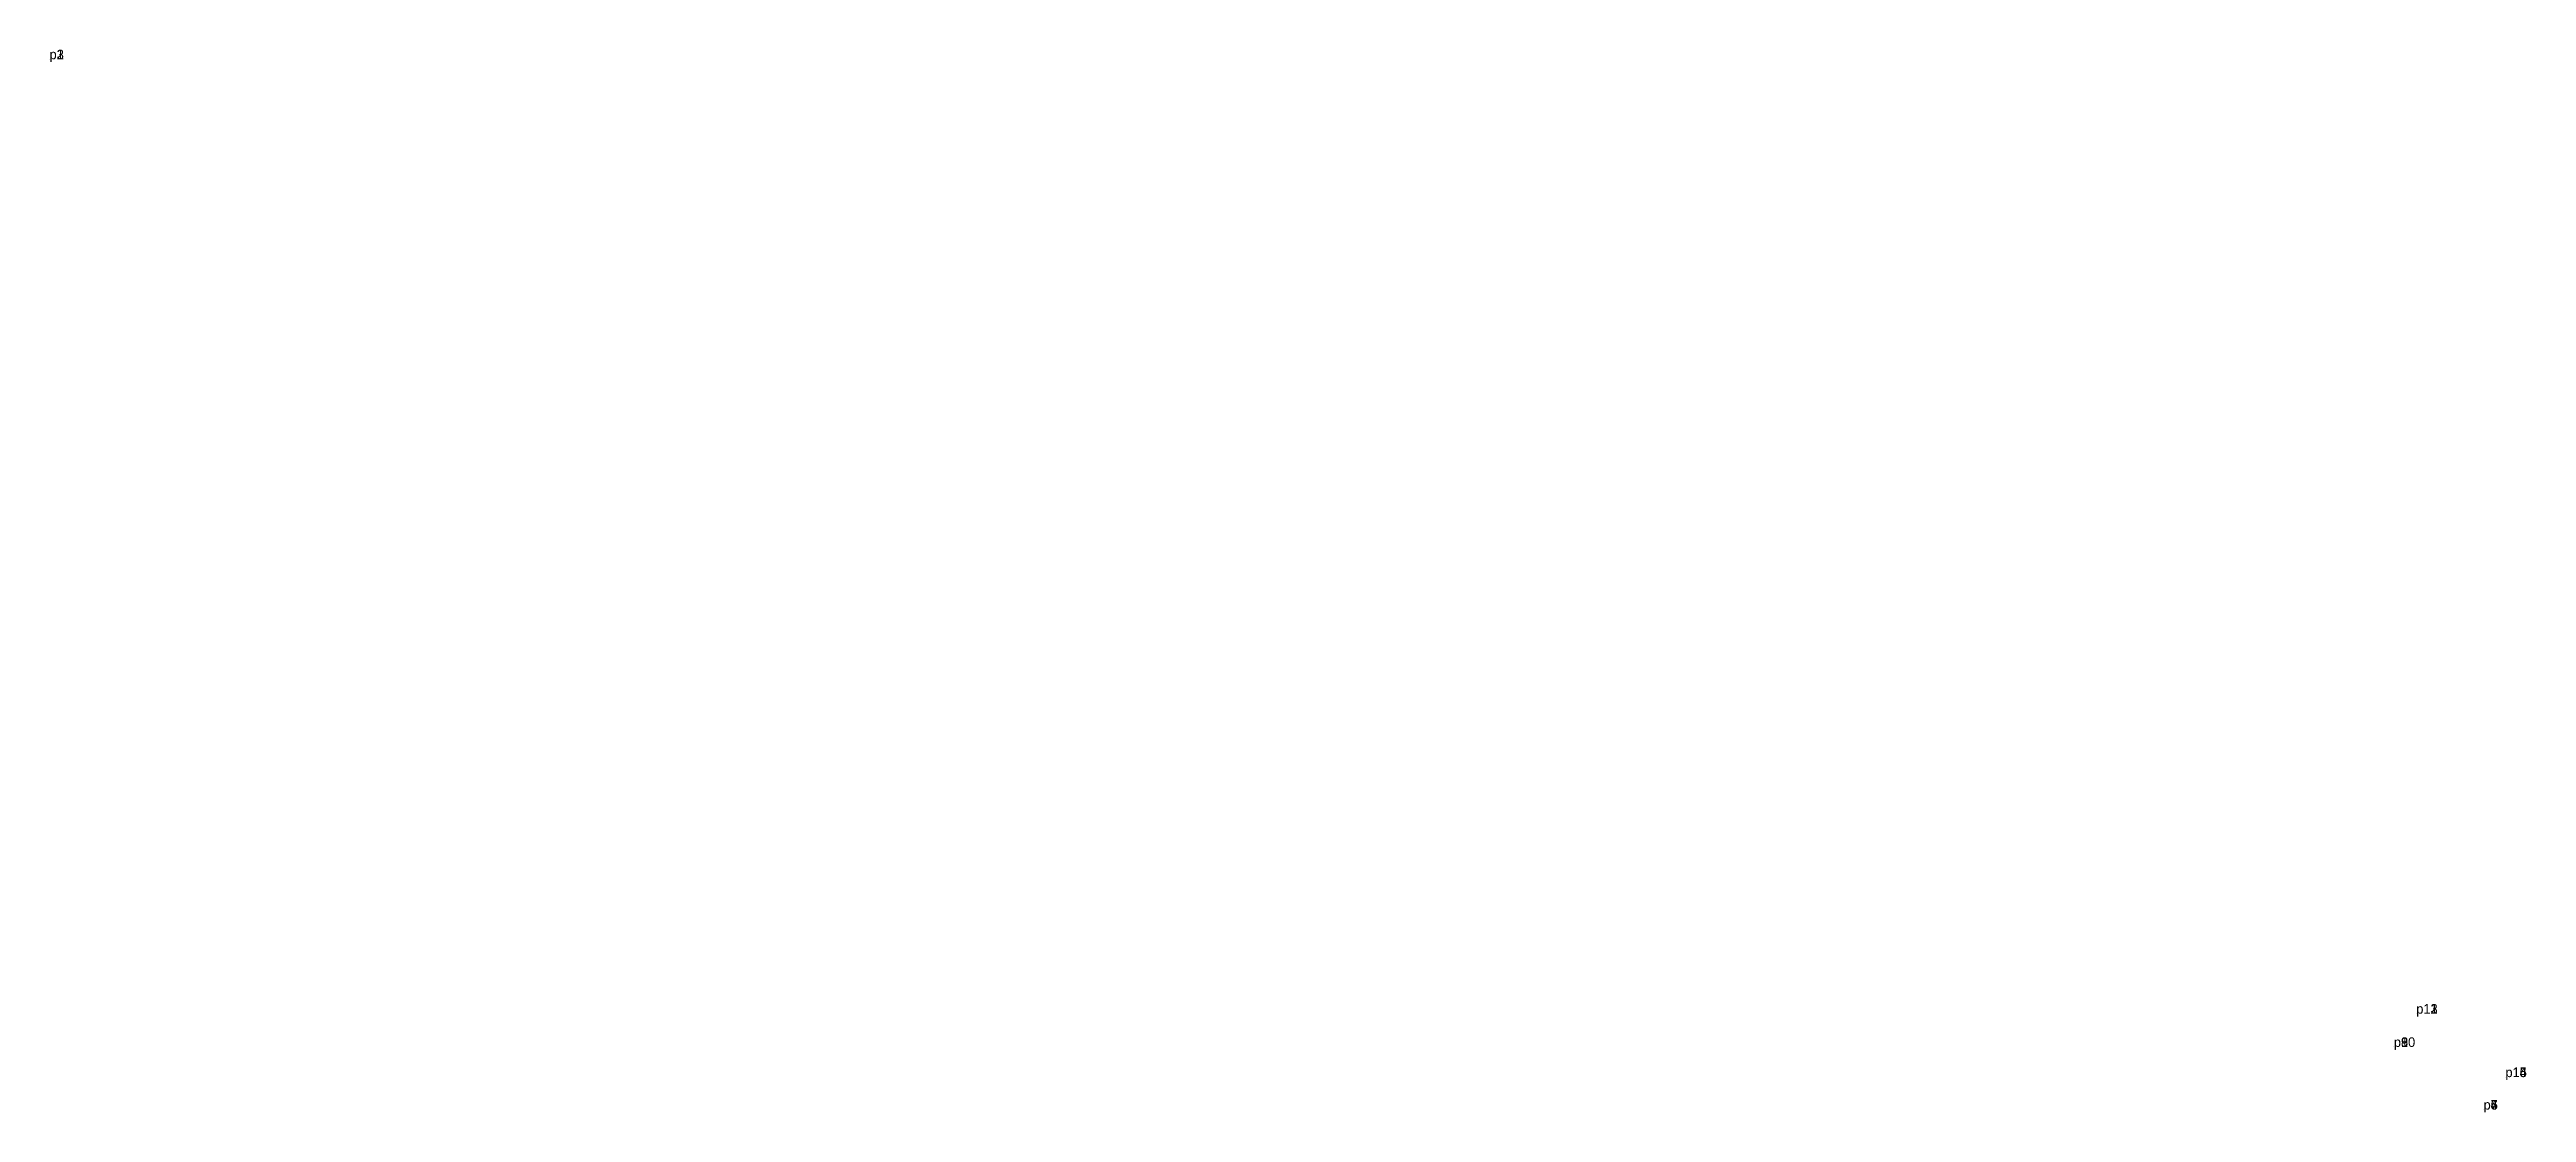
# Model space of a CAD drawing. Extents: x 550761 to 551995, y 1837066 to 1841088.
# Drawn here: x 551493.3 to 551958.4, y 1839226.9 to 1839426.5 of the extents above; entities that cross this region are included whole.
import ezdxf

# ---------------------------------------------------------------- set-up
doc = ezdxf.new("R2010")
doc.units = 0
doc.layers.add('Level 12', color=7, linetype='Continuous')
doc.layers.add('Level 7', color=7, linetype='Continuous')

msp = doc.modelspace()

# ---------------------------------------------------------------- texts
at = {"layer": 'Level 12'}
for s, p in [('p1', (551493.28, 1839424.71)), ('p2', (551493.29, 1839424.7)), ('p3', (551493.29, 1839424.7)), ('p13', (551937.68, 1839245.5)), ('p12', (551937.68, 1839245.49)), ('p11', (551937.69, 1839245.49)), ('p9', (551933.47, 1839239.24)), ('p10', (551933.47, 1839239.24)), ('p8', (551933.48, 1839239.25)), ('p16', (551954.43, 1839233.57)), ('p14', (551954.43, 1839233.59)), ('p15', (551954.43, 1839233.58)), ('p4', (551950.31, 1839227.48)), ('p7', (551950.31, 1839227.48)), ('p6', (551950.32, 1839227.48)), ('p5', (551950.33, 1839227.48))]:
    msp.add_text(s, height=1.8, dxfattribs=at).set_placement(p)

# ---------------------------------------------------------------- linework, layer by layer
at = {"layer": 'Level 7'}
for p, q in [((551493.28, 1839424.71), (551493.28, 1839424.71)), ((551493.29, 1839424.71), (551493.29, 1839424.71)), ((551493.29, 1839424.7), (551493.29, 1839424.7)), ((551937.68, 1839245.49), (551937.68, 1839245.49)), ((551937.68, 1839245.49), (551937.68, 1839245.49)), ((551937.69, 1839245.49), (551937.69, 1839245.49)), ((551933.47, 1839239.24), (551933.47, 1839239.24)), ((551933.47, 1839239.24), (551933.47, 1839239.24)), ((551933.48, 1839239.25), (551933.48, 1839239.25)), ((551954.43, 1839233.59), (551954.43, 1839233.59)), ((551954.43, 1839233.58), (551954.43, 1839233.58)), ((551954.43, 1839233.57), (551954.43, 1839233.57)), ((551950.31, 1839227.48), (551950.31, 1839227.48)), ((551950.31, 1839227.48), (551950.31, 1839227.48)), ((551950.32, 1839227.48), (551950.32, 1839227.48)), ((551950.33, 1839227.48), (551950.33, 1839227.48))]:
    msp.add_line(p, q, dxfattribs=at)

msp.set_redraw_order([(e.dxf.handle, doc.entitydb.next_handle()) for e in msp.query("TEXT MTEXT ATTDEF DIMENSION ARC_DIMENSION")])  # texts and dimensions are drawn at this point

doc.saveas('drawing.dxf')
